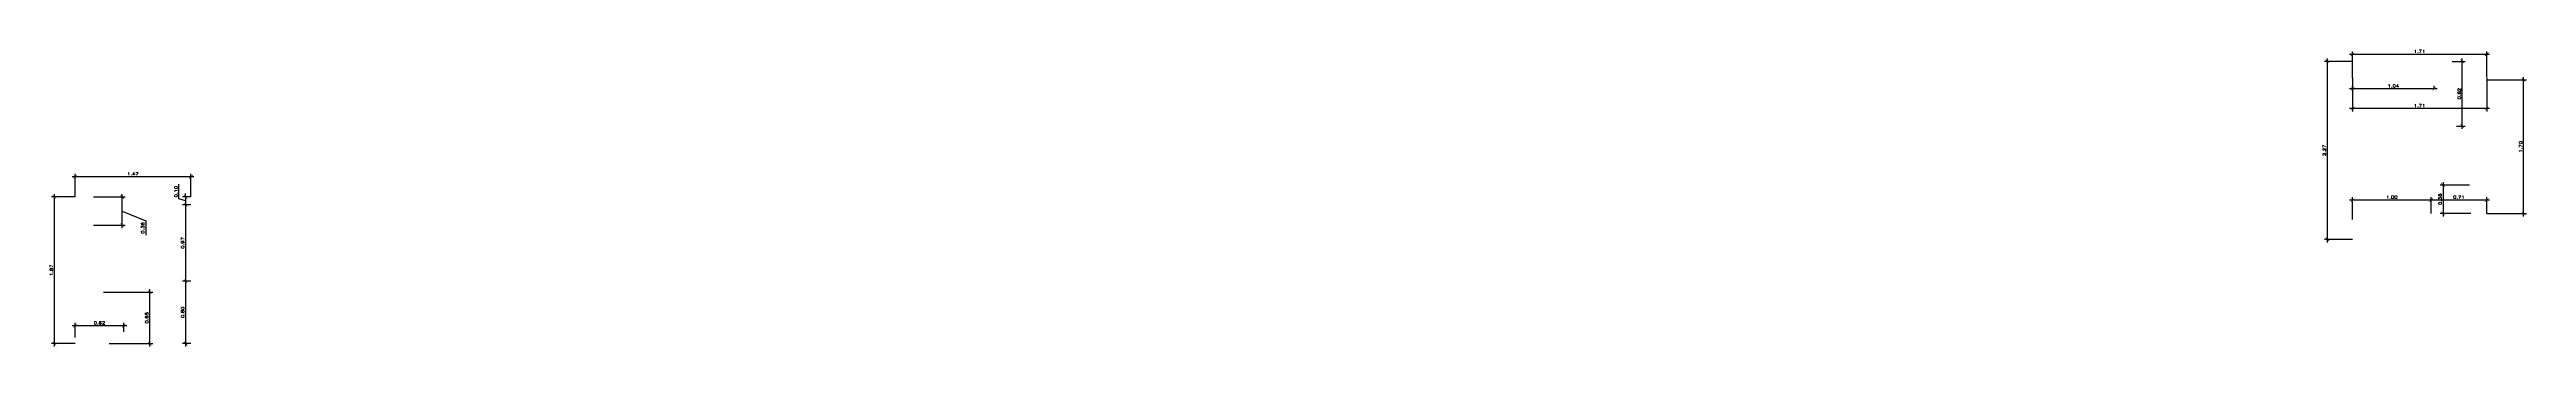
# Model space of a CAD drawing. Header units: metres. Extents: x 5753 to 5902, y 1792 to 1825.
# Drawn here: x 5818.8 to 5850.28, y 1821.28 to 1825.06 of the extents above; entities that cross this region are included whole.
import ezdxf

# ---------------------------------------------------------------- set-up
doc = ezdxf.new("R2010")
doc.units = ezdxf.units.M
doc.header["$LTSCALE"] = 0.02
doc.layers.add('DIM', color=8, linetype='Continuous')
doc.styles.add('Cotas 25', font='romans.shx', dxfattribs={"width": 1.3, "height": 0.0375})
doc.dimstyles.new('Estilo 25', dxfattribs={"dimtxt": 0.0375, "dimasz": 0.045, "dimexe": 0.0375, "dimexo": 0, "dimgap": 0.01875, "dimtad": 1, "dimzin": 1, "dimdsep": 46, "dimtxsty": 'Cotas 25', "dimblk": 'ARCHTICK', "dimcen": 0.135, "dimdle": 0.0375, "dimclrd": 9, "dimclre": 9, "dimclrt": 7, "dimadec": 0, "dimazin": 0, "dimtfac": 1, "dimtmove": 1, "dimatfit": 1, "dimfxl": 0, "dimarcsym": 0})

# ---------------------------------------------------------------- blocks, each defined once
blk = doc.blocks.new('_ArchTick')
at = {"color": 0, "linetype": 'ByBlock', "const_width": 0.15}
blk.add_lwpolyline([(-0.5, -0.5), (0.5, 0.5)], dxfattribs=at)
blk = doc.blocks.new('*D71')
at = {"layer": 'DIM', "color": 9, "lineweight": -2, "transparency": 16777216}
for p, q in [((5820.634, 1823.443), (5819.086, 1823.443)), ((5819.124, 1823.186), (5819.124, 1823.48)), ((5820.597, 1823.186), (5820.597, 1823.48))]:
    blk.add_line(p, q, dxfattribs=at)
at = {"layer": 'DIM', "color": 9, "lineweight": -2, "transparency": 16777216, "xscale": 0.045, "yscale": 0.045, "zscale": 0.045, "rotation": 180}
blk.add_blockref('_ArchTick', (5819.124, 1823.443), dxfattribs=at)
at = {"layer": 'DIM', "color": 9, "lineweight": -2, "transparency": 16777216, "xscale": 0.045, "yscale": 0.045, "zscale": 0.045}
blk.add_blockref('_ArchTick', (5820.597, 1823.443), dxfattribs=at)
at = {"layer": 'DIM', "color": 7, "transparency": 16777216, "insert": (5819.86, 1823.48), "char_height": 0.0375, "attachment_point": 5, "style": 'Cotas 25'}
blk.add_mtext('1.47', dxfattribs=at)
blk = doc.blocks.new('*D72')
at = {"layer": 'DIM', "color": 9, "lineweight": -2, "transparency": 16777216}
for p, q in [((5820.444, 1823.161), (5820.444, 1823.347)), ((5820.529, 1823.136), (5820.444, 1823.161)), ((5820.597, 1823.186), (5820.491, 1823.186)), ((5820.597, 1823.086), (5820.491, 1823.086)), ((5820.529, 1823.186), (5820.529, 1823.231)), ((5820.529, 1823.186), (5820.529, 1823.086)), ((5820.529, 1823.186), (5820.529, 1823.086)), ((5820.529, 1823.086), (5820.529, 1823.041))]:
    blk.add_line(p, q, dxfattribs=at)
at = {"layer": 'DIM', "color": 9, "lineweight": -2, "transparency": 16777216, "xscale": 0.045, "yscale": 0.045, "zscale": 0.045}
for p, rotation in [((5820.529, 1823.186), 270), ((5820.529, 1823.086), 90)]:
    blk.add_blockref('_ArchTick', p, dxfattribs=dict(at, rotation=rotation))
at = {"layer": 'DIM', "color": 7, "transparency": 16777216, "insert": (5820.407, 1823.254), "char_height": 0.0375, "attachment_point": 5, "rotation": 90, "style": 'Cotas 25'}
blk.add_mtext('0.10', dxfattribs=at)
blk = doc.blocks.new('*D73')
at = {"layer": 'DIM', "color": 9, "lineweight": -2, "transparency": 16777216}
for p, q in [((5820.597, 1823.086), (5820.491, 1823.086)), ((5820.529, 1823.123), (5820.529, 1822.078)), ((5820.597, 1822.116), (5820.491, 1822.116))]:
    blk.add_line(p, q, dxfattribs=at)
at = {"layer": 'DIM', "color": 9, "lineweight": -2, "transparency": 16777216, "xscale": 0.045, "yscale": 0.045, "zscale": 0.045}
for p, rotation in [((5820.529, 1823.086), 90), ((5820.529, 1822.116), 270)]:
    blk.add_blockref('_ArchTick', p, dxfattribs=dict(at, rotation=rotation))
at = {"layer": 'DIM', "color": 7, "transparency": 16777216, "insert": (5820.491, 1822.601), "char_height": 0.0375, "attachment_point": 5, "rotation": 90, "style": 'Cotas 25'}
blk.add_mtext('0.97', dxfattribs=at)
blk = doc.blocks.new('*D74')
at = {"layer": 'DIM', "color": 9, "lineweight": -2, "transparency": 16777216}
for p, q in [((5820.597, 1822.116), (5820.491, 1822.116)), ((5820.529, 1822.153), (5820.529, 1821.282)), ((5820.597, 1821.32), (5820.491, 1821.32))]:
    blk.add_line(p, q, dxfattribs=at)
at = {"layer": 'DIM', "color": 9, "lineweight": -2, "transparency": 16777216, "xscale": 0.045, "yscale": 0.045, "zscale": 0.045}
for p, rotation in [((5820.529, 1822.116), 90), ((5820.529, 1821.32), 270)]:
    blk.add_blockref('_ArchTick', p, dxfattribs=dict(at, rotation=rotation))
at = {"layer": 'DIM', "color": 7, "transparency": 16777216, "insert": (5820.491, 1821.718), "char_height": 0.0375, "attachment_point": 5, "rotation": 90, "style": 'Cotas 25'}
blk.add_mtext('0.80', dxfattribs=at)
blk = doc.blocks.new('*D75')
at = {"layer": 'DIM', "color": 9, "lineweight": -2, "transparency": 16777216}
for p, q in [((5819.487, 1821.974), (5820.111, 1821.974)), ((5820.074, 1821.282), (5820.074, 1822.011)), ((5819.556, 1821.32), (5820.111, 1821.32))]:
    blk.add_line(p, q, dxfattribs=at)
at = {"layer": 'DIM', "color": 9, "lineweight": -2, "transparency": 16777216, "xscale": 0.045, "yscale": 0.045, "zscale": 0.045}
for p, rotation in [((5820.074, 1821.974), 90), ((5820.074, 1821.32), 270)]:
    blk.add_blockref('_ArchTick', p, dxfattribs=dict(at, rotation=rotation))
at = {"layer": 'DIM', "color": 7, "transparency": 16777216, "insert": (5820.036, 1821.647), "char_height": 0.0375, "attachment_point": 5, "rotation": 90, "style": 'Cotas 25'}
blk.add_mtext('0.65', dxfattribs=at)
blk = doc.blocks.new('*D76')
at = {"layer": 'DIM', "color": 9, "lineweight": -2, "transparency": 16777216}
for p, q in [((5819.357, 1823.186), (5819.761, 1823.186)), ((5819.724, 1822.79), (5819.724, 1823.223)), ((5819.724, 1823.007), (5820.022, 1822.884)), ((5819.357, 1822.828), (5819.761, 1822.828)), ((5820.022, 1822.884), (5820.022, 1822.698))]:
    blk.add_line(p, q, dxfattribs=at)
at = {"layer": 'DIM', "color": 9, "lineweight": -2, "transparency": 16777216, "xscale": 0.045, "yscale": 0.045, "zscale": 0.045}
for p, rotation in [((5819.724, 1823.186), 90), ((5819.724, 1822.828), 270)]:
    blk.add_blockref('_ArchTick', p, dxfattribs=dict(at, rotation=rotation))
at = {"layer": 'DIM', "color": 7, "transparency": 16777216, "insert": (5819.984, 1822.791), "char_height": 0.0375, "attachment_point": 5, "rotation": 90, "style": 'Cotas 25'}
blk.add_mtext('0.36', dxfattribs=at)
blk = doc.blocks.new('*D77')
at = {"layer": 'DIM', "color": 9, "lineweight": -2, "transparency": 16777216}
for p, q in [((5819.781, 1821.546), (5819.086, 1821.546)), ((5819.124, 1821.397), (5819.124, 1821.583)), ((5819.743, 1821.47), (5819.743, 1821.583))]:
    blk.add_line(p, q, dxfattribs=at)
at = {"layer": 'DIM', "color": 9, "lineweight": -2, "transparency": 16777216, "xscale": 0.045, "yscale": 0.045, "zscale": 0.045, "rotation": 180}
blk.add_blockref('_ArchTick', (5819.124, 1821.546), dxfattribs=at)
at = {"layer": 'DIM', "color": 9, "lineweight": -2, "transparency": 16777216, "xscale": 0.045, "yscale": 0.045, "zscale": 0.045}
blk.add_blockref('_ArchTick', (5819.743, 1821.546), dxfattribs=at)
at = {"layer": 'DIM', "color": 7, "transparency": 16777216, "insert": (5819.434, 1821.583), "char_height": 0.0375, "attachment_point": 5, "style": 'Cotas 25'}
blk.add_mtext('0.62', dxfattribs=at)
blk = doc.blocks.new('*D78')
at = {"layer": 'DIM', "color": 9, "lineweight": -2, "transparency": 16777216}
for p, q in [((5819.124, 1823.186), (5818.824, 1823.186)), ((5818.862, 1821.282), (5818.862, 1823.223)), ((5819.124, 1821.32), (5818.824, 1821.32))]:
    blk.add_line(p, q, dxfattribs=at)
at = {"layer": 'DIM', "color": 9, "lineweight": -2, "transparency": 16777216, "xscale": 0.045, "yscale": 0.045, "zscale": 0.045}
for p, rotation in [((5818.862, 1823.186), 90), ((5818.862, 1821.32), 270)]:
    blk.add_blockref('_ArchTick', p, dxfattribs=dict(at, rotation=rotation))
at = {"layer": 'DIM', "color": 7, "transparency": 16777216, "insert": (5818.824, 1822.253), "char_height": 0.0375, "attachment_point": 5, "rotation": 90, "style": 'Cotas 25'}
blk.add_mtext('1.87', dxfattribs=at)
blk = doc.blocks.new('*D85')
at = {"layer": 'DIM', "color": 9, "lineweight": -2, "transparency": 16777216}
for p, q in [((5849.816, 1823.145), (5849.035, 1823.145)), ((5849.073, 1822.976), (5849.073, 1823.183)), ((5849.779, 1822.976), (5849.779, 1823.183))]:
    blk.add_line(p, q, dxfattribs=at)
at = {"layer": 'DIM', "color": 9, "lineweight": -2, "transparency": 16777216, "xscale": 0.045, "yscale": 0.045, "zscale": 0.045, "rotation": 180}
blk.add_blockref('_ArchTick', (5849.073, 1823.145), dxfattribs=at)
at = {"layer": 'DIM', "color": 9, "lineweight": -2, "transparency": 16777216, "xscale": 0.045, "yscale": 0.045, "zscale": 0.045}
blk.add_blockref('_ArchTick', (5849.779, 1823.145), dxfattribs=at)
at = {"layer": 'DIM', "color": 7, "transparency": 16777216, "insert": (5849.426, 1823.183), "char_height": 0.0375, "attachment_point": 5, "style": 'Cotas 25'}
blk.add_mtext('0.71', dxfattribs=at)
blk = doc.blocks.new('*D86')
at = {"layer": 'DIM', "color": 9, "lineweight": -2, "transparency": 16777216}
for p, q in [((5849.11, 1823.145), (5848.036, 1823.145)), ((5848.074, 1822.901), (5848.074, 1823.183)), ((5849.073, 1822.976), (5849.073, 1823.183))]:
    blk.add_line(p, q, dxfattribs=at)
at = {"layer": 'DIM', "color": 9, "lineweight": -2, "transparency": 16777216, "xscale": 0.045, "yscale": 0.045, "zscale": 0.045, "rotation": 180}
blk.add_blockref('_ArchTick', (5848.074, 1823.145), dxfattribs=at)
at = {"layer": 'DIM', "color": 9, "lineweight": -2, "transparency": 16777216, "xscale": 0.045, "yscale": 0.045, "zscale": 0.045}
blk.add_blockref('_ArchTick', (5849.073, 1823.145), dxfattribs=at)
at = {"layer": 'DIM', "color": 7, "transparency": 16777216, "insert": (5848.573, 1823.183), "char_height": 0.0375, "attachment_point": 5, "style": 'Cotas 25'}
blk.add_mtext('1.00', dxfattribs=at)
blk = doc.blocks.new('*D87')
at = {"layer": 'DIM', "color": 9, "lineweight": -2, "transparency": 16777216}
for p, q in [((5848.074, 1824.912), (5847.716, 1824.912)), ((5847.754, 1822.608), (5847.754, 1824.949)), ((5848.074, 1822.646), (5847.716, 1822.646))]:
    blk.add_line(p, q, dxfattribs=at)
at = {"layer": 'DIM', "color": 9, "lineweight": -2, "transparency": 16777216, "xscale": 0.045, "yscale": 0.045, "zscale": 0.045}
for p, rotation in [((5847.754, 1824.912), 90), ((5847.754, 1822.646), 270)]:
    blk.add_blockref('_ArchTick', p, dxfattribs=dict(at, rotation=rotation))
at = {"layer": 'DIM', "color": 7, "transparency": 16777216, "insert": (5847.716, 1823.779), "char_height": 0.0375, "attachment_point": 5, "rotation": 90, "style": 'Cotas 25'}
blk.add_mtext('2.27', dxfattribs=at)
blk = doc.blocks.new('*D79')
at = {"layer": 'DIM', "color": 9, "lineweight": -2, "transparency": 16777216}
for p, q in [((5848.074, 1824.704), (5848.074, 1824.273)), ((5849.779, 1824.704), (5849.779, 1824.273)), ((5849.816, 1824.311), (5848.036, 1824.311))]:
    blk.add_line(p, q, dxfattribs=at)
at = {"layer": 'DIM', "color": 9, "lineweight": -2, "transparency": 16777216, "xscale": 0.045, "yscale": 0.045, "zscale": 0.045, "rotation": 180}
blk.add_blockref('_ArchTick', (5848.074, 1824.311), dxfattribs=at)
at = {"layer": 'DIM', "color": 9, "lineweight": -2, "transparency": 16777216, "xscale": 0.045, "yscale": 0.045, "zscale": 0.045}
blk.add_blockref('_ArchTick', (5849.779, 1824.311), dxfattribs=at)
at = {"layer": 'DIM', "color": 7, "transparency": 16777216, "insert": (5848.926, 1824.348), "char_height": 0.0375, "attachment_point": 5, "style": 'Cotas 25'}
blk.add_mtext('1.71', dxfattribs=at)
blk = doc.blocks.new('*D80')
at = {"layer": 'DIM', "color": 9, "lineweight": -2, "transparency": 16777216}
for p, q in [((5849.341, 1824.912), (5849.505, 1824.912)), ((5849.467, 1824.052), (5849.467, 1824.949)), ((5849.395, 1824.089), (5849.505, 1824.089))]:
    blk.add_line(p, q, dxfattribs=at)
at = {"layer": 'DIM', "color": 9, "lineweight": -2, "transparency": 16777216, "xscale": 0.045, "yscale": 0.045, "zscale": 0.045}
for p, rotation in [((5849.467, 1824.912), 90), ((5849.467, 1824.089), 270)]:
    blk.add_blockref('_ArchTick', p, dxfattribs=dict(at, rotation=rotation))
at = {"layer": 'DIM', "color": 7, "transparency": 16777216, "insert": (5849.43, 1824.501), "char_height": 0.0375, "attachment_point": 5, "rotation": 90, "style": 'Cotas 25'}
blk.add_mtext('0.82', dxfattribs=at)
blk = doc.blocks.new('*D81')
at = {"layer": 'DIM', "color": 9, "lineweight": -2, "transparency": 16777216}
for p, q in [((5849.56, 1823.338), (5849.187, 1823.338)), ((5849.224, 1823.376), (5849.224, 1822.939)), ((5849.579, 1822.976), (5849.187, 1822.976))]:
    blk.add_line(p, q, dxfattribs=at)
at = {"layer": 'DIM', "color": 9, "lineweight": -2, "transparency": 16777216, "xscale": 0.045, "yscale": 0.045, "zscale": 0.045}
for p, rotation in [((5849.224, 1823.338), 90), ((5849.224, 1822.976), 270)]:
    blk.add_blockref('_ArchTick', p, dxfattribs=dict(at, rotation=rotation))
at = {"layer": 'DIM', "color": 7, "transparency": 16777216, "insert": (5849.187, 1823.157), "char_height": 0.0375, "attachment_point": 5, "rotation": 90, "style": 'Cotas 25'}
blk.add_mtext('0.36', dxfattribs=at)
blk = doc.blocks.new('*D82')
at = {"layer": 'DIM', "color": 9, "lineweight": -2, "transparency": 16777216}
for p, q in [((5849.149, 1824.562), (5848.036, 1824.562)), ((5848.074, 1824.562), (5848.074, 1824.599)), ((5849.112, 1824.562), (5849.112, 1824.599))]:
    blk.add_line(p, q, dxfattribs=at)
at = {"layer": 'DIM', "color": 9, "lineweight": -2, "transparency": 16777216, "xscale": 0.045, "yscale": 0.045, "zscale": 0.045, "rotation": 180}
blk.add_blockref('_ArchTick', (5848.074, 1824.562), dxfattribs=at)
at = {"layer": 'DIM', "color": 9, "lineweight": -2, "transparency": 16777216, "xscale": 0.045, "yscale": 0.045, "zscale": 0.045}
blk.add_blockref('_ArchTick', (5849.112, 1824.562), dxfattribs=at)
at = {"layer": 'DIM', "color": 7, "transparency": 16777216, "insert": (5848.593, 1824.599), "char_height": 0.0375, "attachment_point": 5, "style": 'Cotas 25'}
blk.add_mtext('1.04', dxfattribs=at)
blk = doc.blocks.new('*D83')
at = {"layer": 'DIM', "color": 9, "lineweight": -2, "transparency": 16777216}
for p, q in [((5849.779, 1824.675), (5850.285, 1824.675)), ((5850.247, 1822.938), (5850.247, 1824.712)), ((5849.779, 1822.976), (5850.285, 1822.976))]:
    blk.add_line(p, q, dxfattribs=at)
at = {"layer": 'DIM', "color": 9, "lineweight": -2, "transparency": 16777216, "xscale": 0.045, "yscale": 0.045, "zscale": 0.045}
for p, rotation in [((5850.247, 1824.675), 90), ((5850.247, 1822.976), 270)]:
    blk.add_blockref('_ArchTick', p, dxfattribs=dict(at, rotation=rotation))
at = {"layer": 'DIM', "color": 7, "transparency": 16777216, "insert": (5850.21, 1823.825), "char_height": 0.0375, "attachment_point": 5, "rotation": 90, "style": 'Cotas 25'}
blk.add_mtext('1.70', dxfattribs=at)
blk = doc.blocks.new('*D84')
at = {"layer": 'DIM', "color": 9, "lineweight": -2, "transparency": 16777216}
for p, q in [((5849.816, 1825.001), (5848.036, 1825.001)), ((5848.074, 1824.704), (5848.074, 1825.038)), ((5849.779, 1824.712), (5849.779, 1825.038))]:
    blk.add_line(p, q, dxfattribs=at)
at = {"layer": 'DIM', "color": 9, "lineweight": -2, "transparency": 16777216, "xscale": 0.045, "yscale": 0.045, "zscale": 0.045, "rotation": 180}
blk.add_blockref('_ArchTick', (5848.074, 1825.001), dxfattribs=at)
at = {"layer": 'DIM', "color": 9, "lineweight": -2, "transparency": 16777216, "xscale": 0.045, "yscale": 0.045, "zscale": 0.045}
blk.add_blockref('_ArchTick', (5849.779, 1825.001), dxfattribs=at)
at = {"layer": 'DIM', "color": 7, "transparency": 16777216, "insert": (5848.926, 1825.038), "char_height": 0.0375, "attachment_point": 5, "style": 'Cotas 25'}
blk.add_mtext('1.71', dxfattribs=at)

msp = doc.modelspace()

# ---------------------------------------------------------------- dimensions: what is measured, and where the dimension line sits
at = {"layer": 'DIM'}
for base, p1, p2, picture, middle in [((5847.754, 1824.912), (5848.074, 1822.646), (5848.074, 1824.912), '*D87', (5847.716, 1823.779)), ((5849.467, 1824.912), (5849.395, 1824.089), (5849.341, 1824.912), '*D80', (5849.43, 1824.501)), ((5850.247, 1824.675), (5849.779, 1822.976), (5849.779, 1824.675), '*D83', (5850.21, 1823.825)), ((5820.529, 1823.086), (5820.597, 1823.186), (5820.597, 1823.086), '*D72', (5820.407, 1823.18)), ((5849.224, 1822.976), (5849.56, 1823.338), (5849.579, 1822.976), '*D81', (5849.187, 1823.157)), ((5818.862, 1823.186), (5819.124, 1821.32), (5819.124, 1823.186), '*D78', (5818.824, 1822.253)), ((5820.529, 1822.116), (5820.597, 1823.086), (5820.597, 1822.116), '*D73', (5820.491, 1822.601)), ((5820.529, 1821.32), (5820.597, 1822.116), (5820.597, 1821.32), '*D74', (5820.491, 1821.718)), ((5820.074, 1821.974), (5819.556, 1821.32), (5819.487, 1821.974), '*D75', (5820.036, 1821.647))]:
    dim = msp.add_linear_dim(base=base, p1=p1, p2=p2, angle=90, dimstyle='Estilo 25', dxfattribs=at)
    dim.commit()
    dim.dimension.update_dxf_attribs({"geometry": picture, "text_midpoint": middle})
for base, p1, p2, picture, middle in [((5848.0737, 1825.0008), (5849.7789, 1824.7119), (5848.0737, 1824.7044), '*D84', (5848.9263, 1825.0383)), ((5848.0737, 1824.3109), (5849.7789, 1824.7044), (5848.0737, 1824.7044), '*D79', (5848.9263, 1824.3484)), ((5848.074, 1824.562), (5849.112, 1824.562), (5848.074, 1824.562), '*D82', (5848.593, 1824.599)), ((5819.124, 1823.443), (5820.597, 1823.186), (5819.124, 1823.186), '*D71', (5819.86, 1823.48)), ((5848.074, 1823.145), (5849.073, 1822.976), (5848.074, 1822.901), '*D86', (5848.573, 1823.183)), ((5849.073, 1823.145), (5849.779, 1822.976), (5849.073, 1822.976), '*D85', (5849.426, 1823.183)), ((5819.124, 1821.546), (5819.743, 1821.47), (5819.124, 1821.397), '*D77', (5819.434, 1821.583))]:
    dim = msp.add_linear_dim(base=base, p1=p1, p2=p2, dimstyle='Estilo 25', dxfattribs=at)
    dim.commit()
    dim.dimension.update_dxf_attribs({"geometry": picture, "text_midpoint": middle})
dim = msp.add_linear_dim(base=(5819.724, 1823.186), p1=(5819.357, 1822.828), p2=(5819.357, 1823.186), angle=90, dimstyle='Estilo 25', dxfattribs=at)
dim.commit()
dim.dimension.update_dxf_attribs({"geometry": '*D76', "text_midpoint": (5820.022, 1822.865), "dimtype": 160})

doc.saveas('drawing.dxf')
